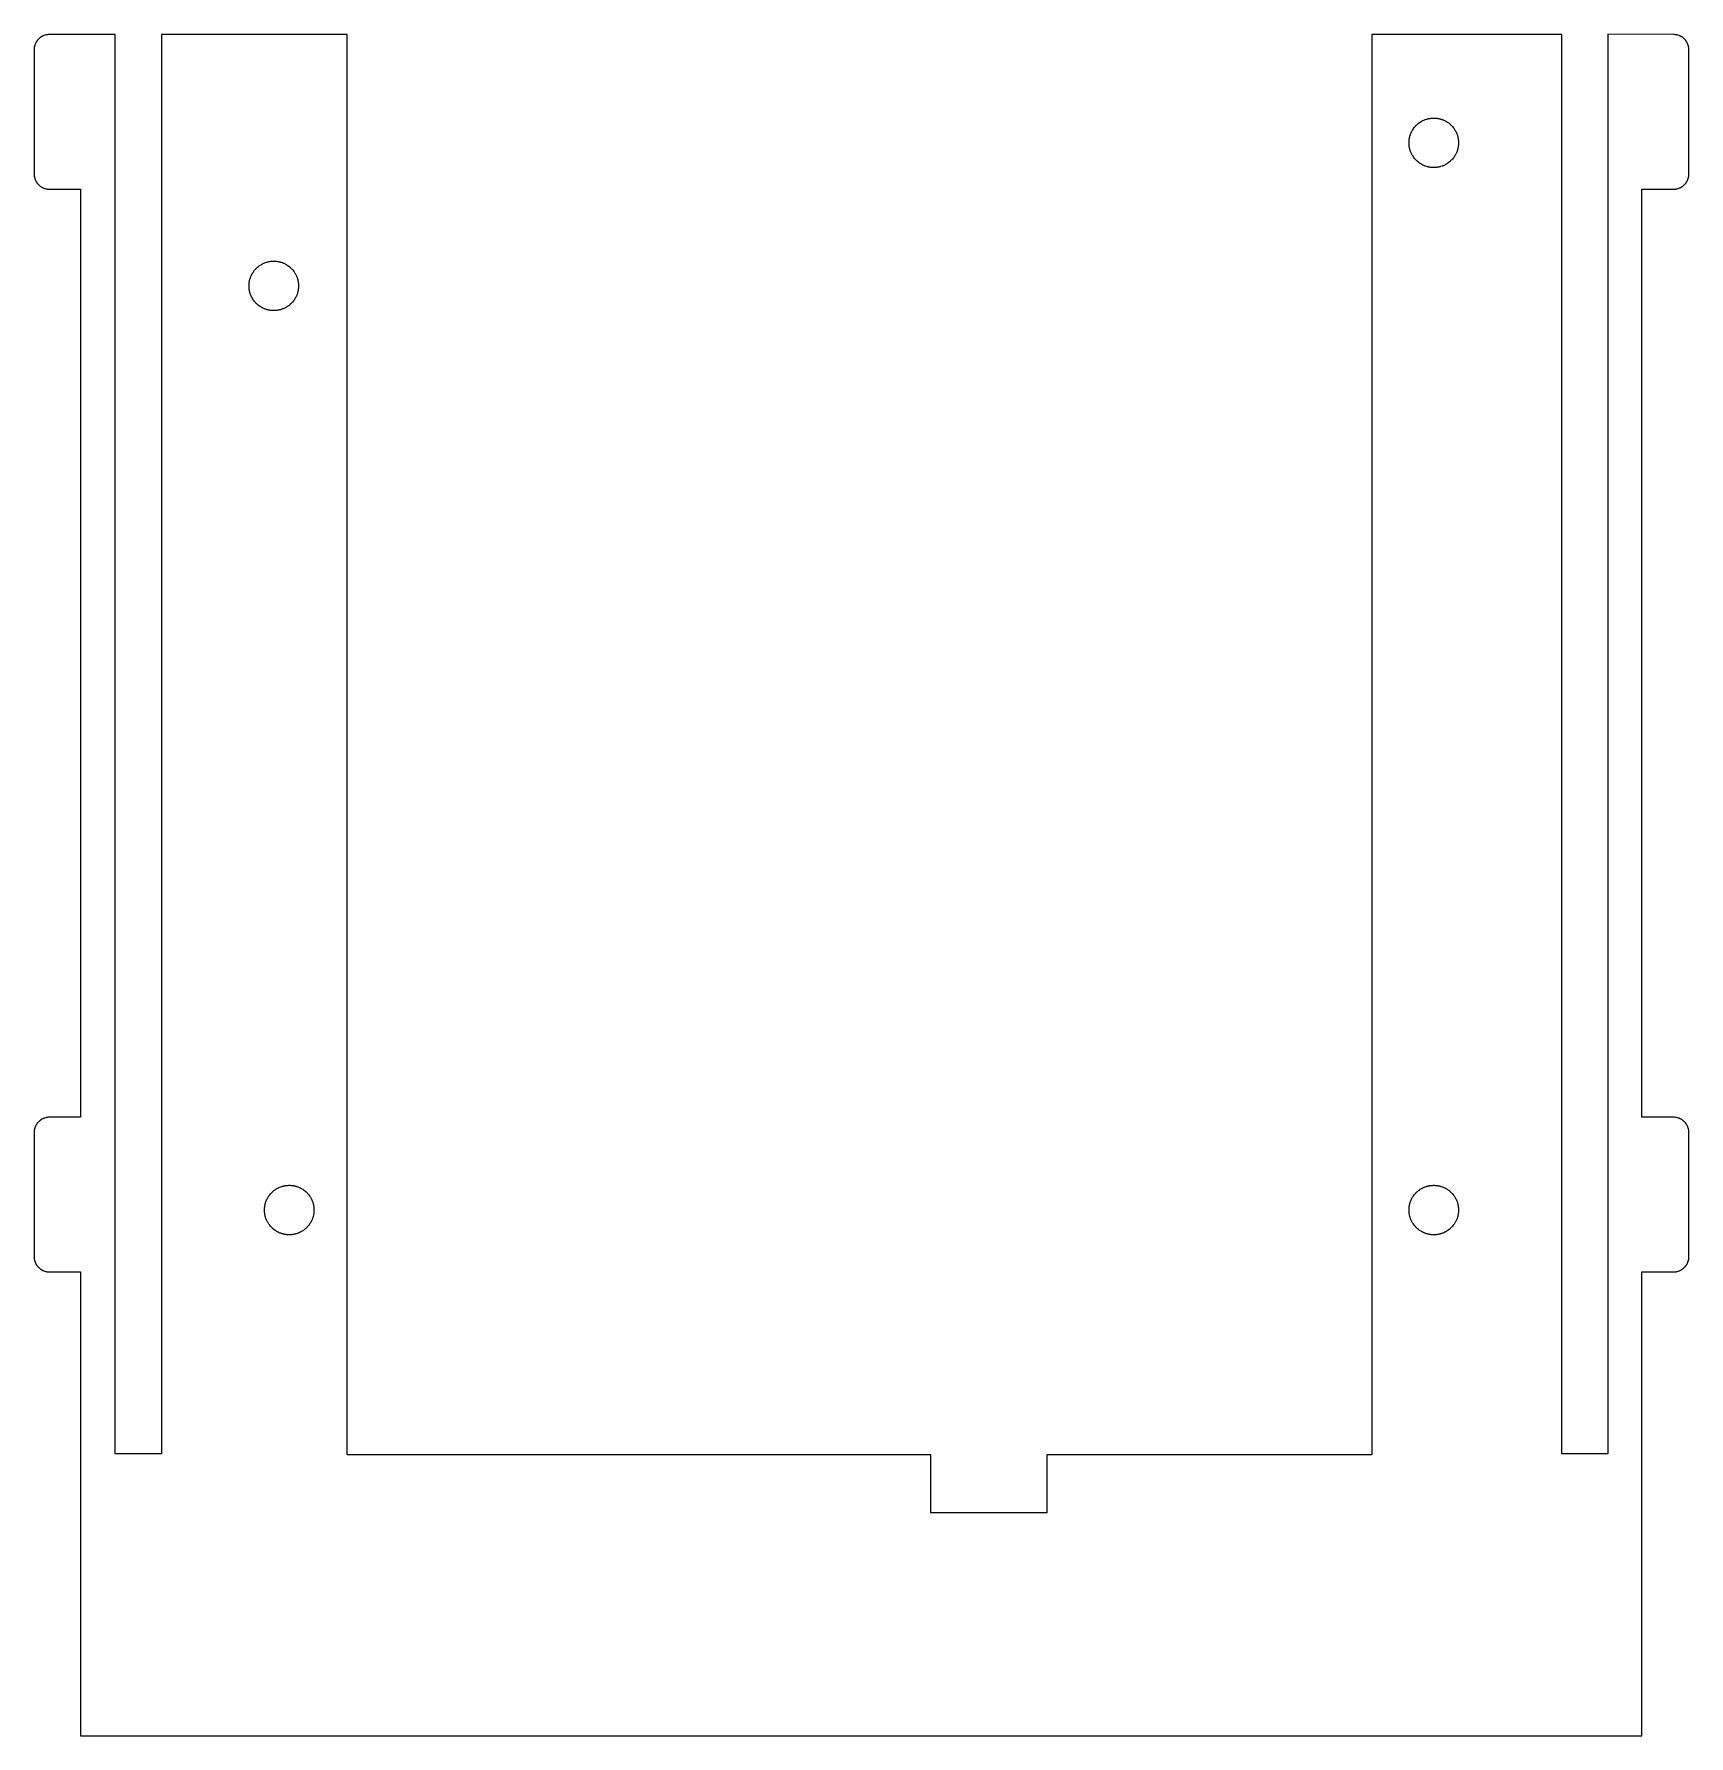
# Model space of a CAD drawing. Header units: metres. Extents: x -3 to 104, y 0 to 110.
import ezdxf

# ---------------------------------------------------------------- set-up
doc = ezdxf.new("R2010")
doc.units = ezdxf.units.M

msp = doc.modelspace()

# ---------------------------------------------------------------- linework, layer by layer
for p, q in [((103, 110), (98.75, 110.032)), ((98.75, 110.032), (98.75, 18.25)), ((-2.99902, 109.035), (-3, 109.018)), ((-3, 109.018), (-3, 100.982)), ((-2.99805, 109.069), (-2.99902, 109.053)), ((-2.99902, 109.053), (-2.99902, 109.035)), ((-2.99023, 109.14), (-2.99805, 109.069)), ((-2.9873, 109.156), (-2.99023, 109.14)), ((-2.98438, 109.174), (-2.9873, 109.156)), ((-2.98145, 109.19), (-2.98438, 109.174)), ((-2.97852, 109.208), (-2.98145, 109.19)), ((-2.97461, 109.225), (-2.97852, 109.208)), ((-2.9707, 109.242), (-2.97461, 109.225)), ((-2.95117, 109.309), (-2.9707, 109.242)), ((-2.93359, 109.358), (-2.95117, 109.309)), ((-2.92676, 109.375), (-2.93359, 109.358)), ((-2.9209, 109.391), (-2.92676, 109.375)), ((-2.91309, 109.406), (-2.9209, 109.391)), ((-2.90625, 109.423), (-2.91309, 109.406)), ((-2.88281, 109.47), (-2.90625, 109.423)), ((-2.875, 109.484), (-2.88281, 109.47)), ((-2.86621, 109.5), (-2.875, 109.484)), ((-2.85742, 109.515), (-2.86621, 109.5)), ((-2.84766, 109.53), (-2.85742, 109.515)), ((-2.83887, 109.545), (-2.84766, 109.53)), ((-2.8291, 109.56), (-2.83887, 109.545)), ((-2.81934, 109.573), (-2.8291, 109.56)), ((-2.80859, 109.588), (-2.81934, 109.573)), ((-2.79883, 109.602), (-2.80859, 109.588)), ((-2.77734, 109.629), (-2.79883, 109.602)), ((-2.76562, 109.643), (-2.77734, 109.629)), ((-2.75488, 109.656), (-2.76562, 109.643)), ((-2.71973, 109.694), (-2.75488, 109.656)), ((-2.69434, 109.72), (-2.71973, 109.694)), ((-2.65625, 109.755), (-2.69434, 109.72)), ((-2.64258, 109.766), (-2.65625, 109.755)), ((-2.62891, 109.777), (-2.64258, 109.766)), ((-2.60156, 109.799), (-2.62891, 109.777)), ((-2.58789, 109.809), (-2.60156, 109.799)), ((-2.57324, 109.819), (-2.58789, 109.809)), ((-2.55957, 109.829), (-2.57324, 109.819)), ((-2.54492, 109.839), (-2.55957, 109.829)), ((-2.53027, 109.848), (-2.54492, 109.839)), ((-2.51465, 109.857), (-2.53027, 109.848)), ((-2.5, 109.866), (-2.51465, 109.857)), ((-2.48438, 109.875), (-2.5, 109.866)), ((-2.46973, 109.883), (-2.48438, 109.875)), ((-2.42285, 109.906), (-2.46973, 109.883)), ((-2.40625, 109.913), (-2.42285, 109.906)), ((-2.39062, 109.921), (-2.40625, 109.913)), ((-2.375, 109.927), (-2.39062, 109.921)), ((-2.3584, 109.934), (-2.375, 109.927)), ((-2.30859, 109.951), (-2.3584, 109.934)), ((-2.24219, 109.971), (-2.30859, 109.951)), ((-2.22461, 109.975), (-2.24219, 109.971)), ((-2.20801, 109.979), (-2.22461, 109.975)), ((-2.19043, 109.981), (-2.20801, 109.979)), ((-2.17383, 109.984), (-2.19043, 109.981)), ((-2.15625, 109.987), (-2.17383, 109.984)), ((-2.13965, 109.99), (-2.15625, 109.987)), ((-2.06934, 109.998), (-2.13965, 109.99)), ((-2.05273, 109.999), (-2.06934, 109.998)), ((-2.03516, 109.999), (-2.05273, 109.999)), ((-2.01758, 110), (-2.03516, 109.999)), ((2.25, 110), (-2.01758, 110)), ((2.25, 18.25), (2.25, 110)), ((17.25, 110), (5.25, 110)), ((5.25, 110), (5.25, 18.25)), ((17.2354, 18.168), (17.25, 110)), ((83.5, 110), (83.4854, 18.168)), ((95.7842, 110), (83.5, 110)), ((95.7842, 18.25), (95.7842, 110)), ((103.018, 110), (103, 110)), ((103.035, 109.999), (103.018, 110)), ((103.053, 109.999), (103.035, 109.999)), ((103.069, 109.998), (103.053, 109.999)), ((103.14, 109.99), (103.069, 109.998)), ((103.156, 109.987), (103.14, 109.99)), ((103.174, 109.984), (103.156, 109.987)), ((103.19, 109.981), (103.174, 109.984)), ((103.208, 109.979), (103.19, 109.981)), ((103.225, 109.975), (103.208, 109.979)), ((103.242, 109.971), (103.225, 109.975)), ((103.309, 109.951), (103.242, 109.971)), ((103.358, 109.934), (103.309, 109.951)), ((103.375, 109.927), (103.358, 109.934)), ((103.391, 109.921), (103.375, 109.927)), ((103.406, 109.913), (103.391, 109.921)), ((103.423, 109.906), (103.406, 109.913)), ((103.47, 109.883), (103.423, 109.906)), ((103.484, 109.875), (103.47, 109.883)), ((103.5, 109.866), (103.484, 109.875)), ((103.515, 109.857), (103.5, 109.866)), ((103.53, 109.848), (103.515, 109.857)), ((103.545, 109.839), (103.53, 109.848)), ((103.56, 109.829), (103.545, 109.839)), ((103.573, 109.819), (103.56, 109.829)), ((103.588, 109.809), (103.573, 109.819)), ((103.602, 109.799), (103.588, 109.809)), ((103.629, 109.777), (103.602, 109.799)), ((103.643, 109.766), (103.629, 109.777)), ((103.656, 109.755), (103.643, 109.766)), ((103.694, 109.72), (103.656, 109.755)), ((103.72, 109.694), (103.694, 109.72)), ((103.755, 109.656), (103.72, 109.694)), ((103.766, 109.643), (103.755, 109.656)), ((103.777, 109.629), (103.766, 109.643)), ((103.799, 109.602), (103.777, 109.629)), ((103.809, 109.588), (103.799, 109.602)), ((103.819, 109.573), (103.809, 109.588)), ((103.829, 109.56), (103.819, 109.573)), ((103.839, 109.545), (103.829, 109.56)), ((103.848, 109.53), (103.839, 109.545)), ((103.857, 109.515), (103.848, 109.53)), ((103.866, 109.5), (103.857, 109.515)), ((103.875, 109.484), (103.866, 109.5)), ((103.883, 109.47), (103.875, 109.484)), ((103.906, 109.423), (103.883, 109.47)), ((103.913, 109.406), (103.906, 109.423)), ((103.921, 109.391), (103.913, 109.406)), ((103.927, 109.375), (103.921, 109.391)), ((103.934, 109.358), (103.927, 109.375)), ((103.951, 109.309), (103.934, 109.358)), ((103.971, 109.242), (103.951, 109.309)), ((103.975, 109.225), (103.971, 109.242)), ((103.979, 109.208), (103.975, 109.225)), ((103.981, 109.19), (103.979, 109.208)), ((103.984, 109.174), (103.981, 109.19)), ((103.987, 109.156), (103.984, 109.174)), ((103.99, 109.14), (103.987, 109.156)), ((103.998, 109.069), (103.99, 109.14)), ((103.999, 109.053), (103.998, 109.069)), ((103.999, 109.035), (103.999, 109.053)), ((104, 109.018), (103.999, 109.035)), ((104, 100.982), (104, 109.018)), ((87.0322, 104.53), (87.0586, 104.538)), ((87.0586, 104.538), (87.0859, 104.546)), ((87.0859, 104.546), (87.1133, 104.553)), ((87.1133, 104.553), (87.1396, 104.559)), ((87.1396, 104.559), (87.167, 104.565)), ((87.167, 104.565), (87.1943, 104.57)), ((87.1943, 104.57), (87.2217, 104.576)), ((87.2217, 104.576), (87.25, 104.58)), ((87.25, 104.58), (87.3047, 104.588)), ((87.3047, 104.588), (87.333, 104.591)), ((87.333, 104.591), (87.3604, 104.594)), ((87.3604, 104.594), (87.3887, 104.596)), ((87.3887, 104.596), (87.416, 104.598)), ((87.416, 104.598), (87.4717, 104.6)), ((87.4717, 104.6), (87.5283, 104.6)), ((87.5283, 104.6), (87.584, 104.598)), ((87.584, 104.598), (87.6113, 104.596)), ((87.6113, 104.596), (87.6396, 104.594)), ((87.6396, 104.594), (87.667, 104.591)), ((87.667, 104.591), (87.6953, 104.588)), ((87.6953, 104.588), (87.75, 104.58)), ((87.75, 104.58), (87.7783, 104.576)), ((87.7783, 104.576), (87.8057, 104.57)), ((87.8057, 104.57), (87.833, 104.565)), ((87.833, 104.565), (87.8604, 104.559)), ((87.8604, 104.559), (87.8867, 104.553)), ((87.8867, 104.553), (87.9141, 104.546)), ((87.9141, 104.546), (87.9414, 104.538)), ((87.9414, 104.538), (87.9678, 104.53)), ((85.9541, 103.414), (85.9619, 103.441)), ((85.9619, 103.441), (85.9697, 103.468)), ((85.9697, 103.468), (85.9961, 103.547)), ((85.9961, 103.547), (86.0059, 103.573)), ((86.0059, 103.573), (86.0166, 103.6)), ((86.0166, 103.6), (86.0381, 103.65)), ((86.0381, 103.65), (86.0615, 103.701)), ((86.0615, 103.701), (86.0742, 103.727)), ((86.0742, 103.727), (86.0869, 103.751)), ((86.0869, 103.751), (86.1143, 103.8)), ((86.1143, 103.8), (86.1289, 103.824)), ((86.1289, 103.824), (86.1582, 103.871)), ((86.1582, 103.871), (86.1895, 103.918)), ((86.1895, 103.918), (86.2393, 103.985)), ((86.2393, 103.985), (86.292, 104.05)), ((86.292, 104.05), (86.3105, 104.07)), ((86.3105, 104.07), (86.3301, 104.091)), ((86.3301, 104.091), (86.3486, 104.111)), ((86.3486, 104.111), (86.3682, 104.132)), ((86.3682, 104.132), (86.3887, 104.151)), ((86.3887, 104.151), (86.4092, 104.17)), ((86.4092, 104.17), (86.4297, 104.189)), ((86.4297, 104.189), (86.4502, 104.208)), ((86.4502, 104.208), (86.5146, 104.261)), ((86.5146, 104.261), (86.582, 104.311)), ((86.582, 104.311), (86.6289, 104.342)), ((86.6289, 104.342), (86.6758, 104.371)), ((86.6758, 104.371), (86.7002, 104.386)), ((86.7002, 104.386), (86.749, 104.413)), ((86.749, 104.413), (86.7734, 104.426)), ((86.7734, 104.426), (86.7988, 104.438)), ((86.7988, 104.438), (86.8496, 104.462)), ((86.8496, 104.462), (86.9004, 104.483)), ((86.9004, 104.483), (86.9268, 104.494)), ((86.9268, 104.494), (86.9531, 104.504)), ((86.9531, 104.504), (87.0322, 104.53)), ((87.9678, 104.53), (88.0469, 104.504)), ((88.0469, 104.504), (88.0732, 104.494)), ((88.0732, 104.494), (88.0996, 104.483)), ((88.0996, 104.483), (88.1504, 104.462)), ((88.1504, 104.462), (88.2012, 104.438)), ((88.2012, 104.438), (88.2266, 104.426)), ((88.2266, 104.426), (88.251, 104.413)), ((88.251, 104.413), (88.2998, 104.386)), ((88.2998, 104.386), (88.3242, 104.371)), ((88.3242, 104.371), (88.3711, 104.342)), ((88.3711, 104.342), (88.418, 104.311)), ((88.418, 104.311), (88.4854, 104.261)), ((88.4854, 104.261), (88.5498, 104.208)), ((88.5498, 104.208), (88.5703, 104.189)), ((88.5703, 104.189), (88.5908, 104.17)), ((88.5908, 104.17), (88.6113, 104.151)), ((88.6113, 104.151), (88.6318, 104.132)), ((88.6318, 104.132), (88.6514, 104.111)), ((88.6514, 104.111), (88.6699, 104.091)), ((88.6699, 104.091), (88.6895, 104.07)), ((88.6895, 104.07), (88.708, 104.05)), ((88.708, 104.05), (88.7607, 103.985)), ((88.7607, 103.985), (88.8105, 103.918)), ((88.8105, 103.918), (88.8418, 103.871)), ((88.8418, 103.871), (88.8711, 103.824)), ((88.8711, 103.824), (88.8857, 103.8)), ((88.8857, 103.8), (88.9131, 103.751)), ((88.9131, 103.751), (88.9258, 103.727)), ((88.9258, 103.727), (88.9385, 103.701)), ((88.9385, 103.701), (88.9619, 103.65)), ((88.9619, 103.65), (88.9834, 103.6)), ((88.9834, 103.6), (88.9941, 103.573)), ((88.9941, 103.573), (89.0039, 103.547)), ((89.0039, 103.547), (89.0303, 103.468)), ((89.0303, 103.468), (89.0381, 103.441)), ((89.0381, 103.441), (89.0459, 103.414)), ((85.9004, 103.028), (85.9023, 103.084)), ((85.9004, 102.972), (85.9004, 103.028)), ((85.9023, 102.916), (85.9004, 102.972)), ((85.9023, 103.084), (85.9043, 103.111)), ((85.9043, 102.889), (85.9023, 102.916)), ((85.9043, 103.111), (85.9062, 103.14)), ((85.9062, 102.86), (85.9043, 102.889)), ((85.9062, 103.14), (85.9092, 103.167)), ((85.9092, 102.833), (85.9062, 102.86)), ((85.9092, 103.167), (85.9121, 103.195)), ((85.9121, 102.805), (85.9092, 102.833)), ((85.9121, 103.195), (85.9199, 103.25)), ((85.9199, 102.75), (85.9121, 102.805)), ((85.9199, 103.25), (85.9238, 103.278)), ((85.9238, 102.722), (85.9199, 102.75)), ((85.9238, 103.278), (85.9297, 103.306)), ((85.9297, 102.694), (85.9238, 102.722)), ((85.9297, 103.306), (85.9346, 103.333)), ((85.9346, 102.667), (85.9297, 102.694)), ((85.9346, 103.333), (85.9414, 103.36)), ((85.9414, 102.64), (85.9346, 102.667)), ((85.9414, 103.36), (85.9473, 103.387)), ((85.9473, 102.613), (85.9414, 102.64)), ((85.9473, 103.387), (85.9541, 103.414)), ((85.9541, 102.586), (85.9473, 102.613)), ((85.9619, 102.559), (85.9541, 102.586)), ((85.9697, 102.532), (85.9619, 102.559)), ((85.9961, 102.453), (85.9697, 102.532)), ((86.0059, 102.427), (85.9961, 102.453)), ((86.0166, 102.4), (86.0059, 102.427)), ((86.0381, 102.35), (86.0166, 102.4)), ((86.0615, 102.299), (86.0381, 102.35)), ((88.9619, 102.35), (88.9385, 102.299)), ((88.9834, 102.4), (88.9619, 102.35)), ((88.9941, 102.427), (88.9834, 102.4)), ((89.0039, 102.453), (88.9941, 102.427)), ((89.0303, 102.532), (89.0039, 102.453)), ((89.0381, 102.559), (89.0303, 102.532)), ((89.0459, 102.586), (89.0381, 102.559)), ((89.0459, 103.414), (89.0527, 103.387)), ((89.0527, 102.613), (89.0459, 102.586)), ((89.0527, 103.387), (89.0586, 103.36)), ((89.0586, 102.64), (89.0527, 102.613)), ((89.0586, 103.36), (89.0654, 103.333)), ((89.0654, 102.667), (89.0586, 102.64)), ((89.0654, 103.333), (89.0703, 103.306)), ((89.0703, 102.694), (89.0654, 102.667)), ((89.0703, 103.306), (89.0762, 103.278)), ((89.0762, 102.722), (89.0703, 102.694)), ((89.0762, 103.278), (89.0801, 103.25)), ((89.0801, 102.75), (89.0762, 102.722)), ((89.0801, 103.25), (89.0879, 103.195)), ((89.0879, 102.805), (89.0801, 102.75)), ((89.0879, 103.195), (89.0908, 103.167)), ((89.0908, 102.833), (89.0879, 102.805)), ((89.0908, 103.167), (89.0938, 103.14)), ((89.0938, 102.86), (89.0908, 102.833)), ((89.0938, 103.14), (89.0957, 103.111)), ((89.0957, 102.889), (89.0938, 102.86)), ((89.0957, 103.111), (89.0977, 103.084)), ((89.0977, 102.916), (89.0957, 102.889)), ((89.0977, 103.084), (89.0996, 103.028)), ((89.0996, 102.972), (89.0977, 102.916)), ((89.0996, 103.028), (89.0996, 102.972)), ((86.0742, 102.273), (86.0615, 102.299)), ((86.0869, 102.249), (86.0742, 102.273)), ((86.1143, 102.2), (86.0869, 102.249)), ((86.1289, 102.176), (86.1143, 102.2)), ((86.1582, 102.129), (86.1289, 102.176)), ((86.1895, 102.082), (86.1582, 102.129)), ((86.2393, 102.015), (86.1895, 102.082)), ((86.292, 101.95), (86.2393, 102.015)), ((86.3105, 101.93), (86.292, 101.95)), ((86.3301, 101.909), (86.3105, 101.93)), ((86.3486, 101.889), (86.3301, 101.909)), ((86.3682, 101.868), (86.3486, 101.889)), ((86.3887, 101.849), (86.3682, 101.868)), ((86.4092, 101.83), (86.3887, 101.849)), ((86.4297, 101.811), (86.4092, 101.83)), ((86.4502, 101.792), (86.4297, 101.811)), ((86.5146, 101.739), (86.4502, 101.792)), ((86.582, 101.689), (86.5146, 101.739)), ((86.6289, 101.658), (86.582, 101.689)), ((86.6758, 101.629), (86.6289, 101.658)), ((86.7002, 101.614), (86.6758, 101.629)), ((86.749, 101.587), (86.7002, 101.614)), ((86.7734, 101.574), (86.749, 101.587)), ((86.7988, 101.562), (86.7734, 101.574)), ((86.8496, 101.538), (86.7988, 101.562)), ((86.9004, 101.517), (86.8496, 101.538)), ((86.9268, 101.506), (86.9004, 101.517)), ((86.9531, 101.496), (86.9268, 101.506)), ((87.0322, 101.47), (86.9531, 101.496)), ((87.0586, 101.462), (87.0322, 101.47)), ((87.0859, 101.454), (87.0586, 101.462)), ((87.1133, 101.447), (87.0859, 101.454)), ((87.1396, 101.441), (87.1133, 101.447)), ((87.167, 101.435), (87.1396, 101.441)), ((87.1943, 101.43), (87.167, 101.435)), ((87.2217, 101.424), (87.1943, 101.43)), ((87.25, 101.42), (87.2217, 101.424)), ((87.3047, 101.412), (87.25, 101.42)), ((87.333, 101.409), (87.3047, 101.412)), ((87.3604, 101.406), (87.333, 101.409)), ((87.3887, 101.404), (87.3604, 101.406)), ((87.416, 101.402), (87.3887, 101.404)), ((87.4717, 101.4), (87.416, 101.402)), ((87.5283, 101.4), (87.4717, 101.4)), ((87.584, 101.402), (87.5283, 101.4)), ((87.6113, 101.404), (87.584, 101.402)), ((87.6396, 101.406), (87.6113, 101.404)), ((87.667, 101.409), (87.6396, 101.406)), ((87.6953, 101.412), (87.667, 101.409)), ((87.75, 101.42), (87.6953, 101.412)), ((87.7783, 101.424), (87.75, 101.42)), ((87.8057, 101.43), (87.7783, 101.424)), ((87.833, 101.435), (87.8057, 101.43)), ((87.8604, 101.441), (87.833, 101.435)), ((87.8867, 101.447), (87.8604, 101.441)), ((87.9141, 101.454), (87.8867, 101.447)), ((87.9414, 101.462), (87.9141, 101.454)), ((87.9678, 101.47), (87.9414, 101.462)), ((88.0469, 101.496), (87.9678, 101.47)), ((88.0732, 101.506), (88.0469, 101.496)), ((88.0996, 101.517), (88.0732, 101.506)), ((88.1504, 101.538), (88.0996, 101.517)), ((88.2012, 101.562), (88.1504, 101.538)), ((88.2266, 101.574), (88.2012, 101.562)), ((88.251, 101.587), (88.2266, 101.574)), ((88.2998, 101.614), (88.251, 101.587)), ((88.3242, 101.629), (88.2998, 101.614)), ((88.3711, 101.658), (88.3242, 101.629)), ((88.418, 101.689), (88.3711, 101.658)), ((88.4854, 101.739), (88.418, 101.689)), ((88.5498, 101.792), (88.4854, 101.739)), ((88.5703, 101.811), (88.5498, 101.792)), ((88.5908, 101.83), (88.5703, 101.811)), ((88.6113, 101.849), (88.5908, 101.83)), ((88.6318, 101.868), (88.6113, 101.849)), ((88.6514, 101.889), (88.6318, 101.868)), ((88.6699, 101.909), (88.6514, 101.889)), ((88.6895, 101.93), (88.6699, 101.909)), ((88.708, 101.95), (88.6895, 101.93)), ((88.7607, 102.015), (88.708, 101.95)), ((88.8105, 102.082), (88.7607, 102.015)), ((88.8418, 102.129), (88.8105, 102.082)), ((88.8711, 102.176), (88.8418, 102.129)), ((88.8857, 102.2), (88.8711, 102.176)), ((88.9131, 102.249), (88.8857, 102.2)), ((88.9258, 102.273), (88.9131, 102.249)), ((88.9385, 102.299), (88.9258, 102.273)), ((-3, 100.982), (-2.99902, 100.965)), ((-2.99902, 100.965), (-2.99902, 100.947)), ((-2.99902, 100.947), (-2.99805, 100.931)), ((-2.99805, 100.931), (-2.99023, 100.86)), ((-2.99023, 100.86), (-2.9873, 100.844)), ((-2.9873, 100.844), (-2.98438, 100.826)), ((-2.98438, 100.826), (-2.98145, 100.81)), ((-2.98145, 100.81), (-2.97852, 100.792)), ((-2.97852, 100.792), (-2.97461, 100.775)), ((-2.97461, 100.775), (-2.9707, 100.758)), ((-2.9707, 100.758), (-2.95117, 100.691)), ((-2.95117, 100.691), (-2.93359, 100.642)), ((-2.93359, 100.642), (-2.92676, 100.625)), ((-2.92676, 100.625), (-2.9209, 100.609)), ((-2.9209, 100.609), (-2.91309, 100.594)), ((-2.91309, 100.594), (-2.90625, 100.577)), ((-2.90625, 100.577), (-2.88281, 100.53)), ((-2.88281, 100.53), (-2.875, 100.516)), ((-2.875, 100.516), (-2.86621, 100.5)), ((-2.86621, 100.5), (-2.85742, 100.485)), ((-2.85742, 100.485), (-2.84766, 100.47)), ((-2.84766, 100.47), (-2.83887, 100.455)), ((-2.83887, 100.455), (-2.8291, 100.44)), ((-2.8291, 100.44), (-2.81934, 100.427)), ((-2.81934, 100.427), (-2.80859, 100.412)), ((-2.80859, 100.412), (-2.79883, 100.398)), ((-2.79883, 100.398), (-2.77734, 100.371)), ((-2.77734, 100.371), (-2.76562, 100.357)), ((-2.76562, 100.357), (-2.75488, 100.344)), ((-2.75488, 100.344), (-2.71973, 100.306)), ((-2.71973, 100.306), (-2.69434, 100.28)), ((-2.69434, 100.28), (-2.65625, 100.245)), ((-2.65625, 100.245), (-2.64258, 100.234)), ((-2.64258, 100.234), (-2.62891, 100.223)), ((-2.62891, 100.223), (-2.60156, 100.201)), ((-2.60156, 100.201), (-2.58789, 100.191)), ((-2.58789, 100.191), (-2.57324, 100.181)), ((-2.57324, 100.181), (-2.55957, 100.171)), ((-2.55957, 100.171), (-2.54492, 100.161)), ((-2.54492, 100.161), (-2.53027, 100.152)), ((-2.53027, 100.152), (-2.51465, 100.143)), ((-2.51465, 100.143), (-2.5, 100.134)), ((-2.5, 100.134), (-2.48438, 100.125)), ((103.484, 100.125), (103.5, 100.134)), ((103.5, 100.134), (103.515, 100.143)), ((103.515, 100.143), (103.53, 100.152)), ((103.53, 100.152), (103.545, 100.161)), ((103.545, 100.161), (103.56, 100.171)), ((103.56, 100.171), (103.573, 100.181)), ((103.573, 100.181), (103.588, 100.191)), ((103.588, 100.191), (103.602, 100.201)), ((103.602, 100.201), (103.629, 100.223)), ((103.629, 100.223), (103.643, 100.234)), ((103.643, 100.234), (103.656, 100.245)), ((103.656, 100.245), (103.694, 100.28)), ((103.694, 100.28), (103.72, 100.306)), ((103.72, 100.306), (103.755, 100.344)), ((103.755, 100.344), (103.766, 100.357)), ((103.766, 100.357), (103.777, 100.371)), ((103.777, 100.371), (103.799, 100.398)), ((103.799, 100.398), (103.809, 100.412)), ((103.809, 100.412), (103.819, 100.427)), ((103.819, 100.427), (103.829, 100.44)), ((103.829, 100.44), (103.839, 100.455)), ((103.839, 100.455), (103.848, 100.47)), ((103.848, 100.47), (103.857, 100.485)), ((103.857, 100.485), (103.866, 100.5)), ((103.866, 100.5), (103.875, 100.516)), ((103.875, 100.516), (103.883, 100.53)), ((103.883, 100.53), (103.906, 100.577)), ((103.906, 100.577), (103.913, 100.594)), ((103.913, 100.594), (103.921, 100.609)), ((103.921, 100.609), (103.927, 100.625)), ((103.927, 100.625), (103.934, 100.642)), ((103.934, 100.642), (103.951, 100.691)), ((103.951, 100.691), (103.971, 100.758)), ((103.971, 100.758), (103.975, 100.775)), ((103.975, 100.775), (103.979, 100.792)), ((103.979, 100.792), (103.981, 100.81)), ((103.981, 100.81), (103.984, 100.826)), ((103.984, 100.826), (103.987, 100.844)), ((103.987, 100.844), (103.99, 100.86)), ((103.99, 100.86), (103.998, 100.931)), ((103.998, 100.931), (103.999, 100.947)), ((103.999, 100.965), (104, 100.982)), ((103.999, 100.947), (103.999, 100.965)), ((-2.48438, 100.125), (-2.46973, 100.117)), ((-2.46973, 100.117), (-2.42285, 100.094)), ((-2.42285, 100.094), (-2.40625, 100.087)), ((-2.40625, 100.087), (-2.39062, 100.079)), ((-2.39062, 100.079), (-2.375, 100.073)), ((-2.375, 100.073), (-2.3584, 100.066)), ((-2.3584, 100.066), (-2.30859, 100.049)), ((-2.30859, 100.049), (-2.24219, 100.029)), ((-2.24219, 100.029), (-2.22461, 100.025)), ((-2.22461, 100.025), (-2.20801, 100.021)), ((-2.20801, 100.021), (-2.19043, 100.019)), ((-2.19043, 100.019), (-2.17383, 100.016)), ((-2.17383, 100.016), (-2.15625, 100.013)), ((-2.15625, 100.013), (-2.13965, 100.01)), ((-2.13965, 100.01), (-2.06934, 100.002)), ((-2.06934, 100.002), (-2.05273, 100.001)), ((-2.05273, 100.001), (-2.03516, 100.001)), ((-2.03516, 100.001), (-2.01758, 100)), ((-2.01758, 100), (0, 100)), ((0, 100), (0, 40)), ((100.95, 40), (100.95, 100)), ((100.95, 100), (103.018, 100)), ((103.018, 100), (103.035, 100.001)), ((103.035, 100.001), (103.053, 100.001)), ((103.053, 100.001), (103.069, 100.002)), ((103.069, 100.002), (103.14, 100.01)), ((103.14, 100.01), (103.156, 100.013)), ((103.156, 100.013), (103.174, 100.016)), ((103.174, 100.016), (103.19, 100.019)), ((103.19, 100.019), (103.208, 100.021)), ((103.208, 100.021), (103.225, 100.025)), ((103.225, 100.025), (103.242, 100.029)), ((103.242, 100.029), (103.309, 100.049)), ((103.309, 100.049), (103.358, 100.066)), ((103.358, 100.066), (103.375, 100.073)), ((103.375, 100.073), (103.391, 100.079)), ((103.391, 100.079), (103.406, 100.087)), ((103.406, 100.087), (103.423, 100.094)), ((103.423, 100.094), (103.47, 100.117)), ((103.47, 100.117), (103.484, 100.125)), ((11.1582, 94.6211), (11.1895, 94.668)), ((11.1895, 94.668), (11.2393, 94.7354)), ((11.2393, 94.7354), (11.292, 94.7998)), ((11.292, 94.7998), (11.3105, 94.8203)), ((11.3105, 94.8203), (11.3301, 94.8408)), ((11.3301, 94.8408), (11.3486, 94.8613)), ((11.3486, 94.8613), (11.3682, 94.8818)), ((11.3682, 94.8818), (11.3887, 94.9014)), ((11.3887, 94.9014), (11.4092, 94.9199)), ((11.4092, 94.9199), (11.4297, 94.9395)), ((11.4297, 94.9395), (11.4502, 94.958)), ((11.4502, 94.958), (11.5146, 95.0107)), ((11.5146, 95.0107), (11.582, 95.0605)), ((11.582, 95.0605), (11.6289, 95.0918)), ((11.6289, 95.0918), (11.6758, 95.1211)), ((11.6758, 95.1211), (11.7002, 95.1357)), ((11.7002, 95.1357), (11.749, 95.1631)), ((11.749, 95.1631), (11.7734, 95.1758)), ((11.7734, 95.1758), (11.7988, 95.1885)), ((11.7988, 95.1885), (11.8496, 95.2119)), ((11.8496, 95.2119), (11.9004, 95.2334)), ((11.9004, 95.2334), (11.9268, 95.2441)), ((11.9268, 95.2441), (11.9531, 95.2539)), ((11.9531, 95.2539), (12.0322, 95.2803)), ((12.0322, 95.2803), (12.0586, 95.2881)), ((12.0586, 95.2881), (12.0859, 95.2959)), ((12.0859, 95.2959), (12.1133, 95.3027)), ((12.1133, 95.3027), (12.1396, 95.3086)), ((12.1396, 95.3086), (12.167, 95.3154)), ((12.167, 95.3154), (12.1943, 95.3203)), ((12.1943, 95.3203), (12.2217, 95.3262)), ((12.2217, 95.3262), (12.25, 95.3301)), ((12.25, 95.3301), (12.3047, 95.3379)), ((12.3047, 95.3379), (12.333, 95.3408)), ((12.333, 95.3408), (12.3604, 95.3438)), ((12.3604, 95.3438), (12.3887, 95.3457)), ((12.3887, 95.3457), (12.416, 95.3477)), ((12.416, 95.3477), (12.4717, 95.3496)), ((12.4717, 95.3496), (12.5283, 95.3496)), ((12.5283, 95.3496), (12.584, 95.3477)), ((12.584, 95.3477), (12.6113, 95.3457)), ((12.6113, 95.3457), (12.6396, 95.3438)), ((12.6396, 95.3438), (12.667, 95.3408)), ((12.667, 95.3408), (12.6953, 95.3379)), ((12.6953, 95.3379), (12.75, 95.3301)), ((12.75, 95.3301), (12.7783, 95.3262)), ((12.7783, 95.3262), (12.8057, 95.3203)), ((12.8057, 95.3203), (12.833, 95.3154)), ((12.833, 95.3154), (12.8604, 95.3086)), ((12.8604, 95.3086), (12.8867, 95.3027)), ((12.8867, 95.3027), (12.9141, 95.2959)), ((12.9141, 95.2959), (12.9414, 95.2881)), ((12.9414, 95.2881), (12.9678, 95.2803)), ((12.9678, 95.2803), (13.0469, 95.2539)), ((13.0469, 95.2539), (13.0732, 95.2441)), ((13.0732, 95.2441), (13.0996, 95.2334)), ((13.0996, 95.2334), (13.1504, 95.2119)), ((13.1504, 95.2119), (13.2012, 95.1885)), ((13.2012, 95.1885), (13.2266, 95.1758)), ((13.2266, 95.1758), (13.251, 95.1631)), ((13.251, 95.1631), (13.2998, 95.1357)), ((13.2998, 95.1357), (13.3242, 95.1211)), ((13.3242, 95.1211), (13.3711, 95.0918)), ((13.3711, 95.0918), (13.418, 95.0605)), ((13.418, 95.0605), (13.4854, 95.0107)), ((13.4854, 95.0107), (13.5498, 94.958)), ((13.5498, 94.958), (13.5703, 94.9395)), ((13.5703, 94.9395), (13.5908, 94.9199)), ((13.5908, 94.9199), (13.6113, 94.9014)), ((13.6113, 94.9014), (13.6318, 94.8818)), ((13.6318, 94.8818), (13.6514, 94.8613)), ((13.6514, 94.8613), (13.6699, 94.8408)), ((13.6699, 94.8408), (13.6895, 94.8203)), ((13.6895, 94.8203), (13.708, 94.7998)), ((13.708, 94.7998), (13.7607, 94.7354)), ((13.7607, 94.7354), (13.8105, 94.668)), ((13.8105, 94.668), (13.8418, 94.6211)), ((10.9004, 93.7783), (10.9023, 93.834)), ((10.9004, 93.7217), (10.9004, 93.7783)), ((10.9023, 93.666), (10.9004, 93.7217)), ((10.9023, 93.834), (10.9043, 93.8613)), ((10.9043, 93.6387), (10.9023, 93.666)), ((10.9043, 93.8613), (10.9062, 93.8896)), ((10.9062, 93.6104), (10.9043, 93.6387)), ((10.9062, 93.8896), (10.9092, 93.917)), ((10.9092, 93.583), (10.9062, 93.6104)), ((10.9092, 93.917), (10.9121, 93.9453)), ((10.9121, 93.5547), (10.9092, 93.583)), ((10.9121, 93.9453), (10.9199, 94)), ((10.9199, 93.5), (10.9121, 93.5547)), ((10.9199, 94), (10.9238, 94.0283)), ((10.9238, 94.0283), (10.9297, 94.0557)), ((10.9297, 94.0557), (10.9346, 94.083)), ((10.9346, 94.083), (10.9414, 94.1104)), ((10.9414, 94.1104), (10.9473, 94.1367)), ((10.9473, 94.1367), (10.9541, 94.1641)), ((10.9541, 94.1641), (10.9619, 94.1914)), ((10.9619, 94.1914), (10.9697, 94.2178)), ((10.9697, 94.2178), (10.9961, 94.2969)), ((10.9961, 94.2969), (11.0059, 94.3232)), ((11.0059, 94.3232), (11.0166, 94.3496)), ((11.0166, 94.3496), (11.0381, 94.4004)), ((11.0381, 94.4004), (11.0615, 94.4512)), ((11.0615, 94.4512), (11.0742, 94.4766)), ((11.0742, 94.4766), (11.0869, 94.501)), ((11.0869, 94.501), (11.1143, 94.5498)), ((11.1143, 94.5498), (11.1289, 94.5742)), ((11.1289, 94.5742), (11.1582, 94.6211)), ((13.8418, 94.6211), (13.8711, 94.5742)), ((13.8711, 94.5742), (13.8857, 94.5498)), ((13.8857, 94.5498), (13.9131, 94.501)), ((13.9131, 94.501), (13.9258, 94.4766)), ((13.9258, 94.4766), (13.9385, 94.4512)), ((13.9385, 94.4512), (13.9619, 94.4004)), ((13.9619, 94.4004), (13.9834, 94.3496)), ((13.9834, 94.3496), (13.9941, 94.3232)), ((13.9941, 94.3232), (14.0039, 94.2969)), ((14.0039, 94.2969), (14.0303, 94.2178)), ((14.0303, 94.2178), (14.0381, 94.1914)), ((14.0381, 94.1914), (14.0459, 94.1641)), ((14.0459, 94.1641), (14.0527, 94.1367)), ((14.0527, 94.1367), (14.0586, 94.1104)), ((14.0586, 94.1104), (14.0654, 94.083)), ((14.0654, 94.083), (14.0703, 94.0557)), ((14.0703, 94.0557), (14.0762, 94.0283)), ((14.0762, 94.0283), (14.0801, 94)), ((14.0801, 94), (14.0879, 93.9453)), ((14.0879, 93.5547), (14.0801, 93.5)), ((14.0879, 93.9453), (14.0908, 93.917)), ((14.0908, 93.583), (14.0879, 93.5547)), ((14.0908, 93.917), (14.0938, 93.8896)), ((14.0938, 93.6104), (14.0908, 93.583)), ((14.0938, 93.8896), (14.0957, 93.8613)), ((14.0957, 93.6387), (14.0938, 93.6104)), ((14.0957, 93.8613), (14.0977, 93.834)), ((14.0977, 93.666), (14.0957, 93.6387)), ((14.0977, 93.834), (14.0996, 93.7783)), ((14.0996, 93.7217), (14.0977, 93.666)), ((14.0996, 93.7783), (14.0996, 93.7217)), ((10.9238, 93.4717), (10.9199, 93.5)), ((10.9297, 93.4443), (10.9238, 93.4717)), ((10.9346, 93.417), (10.9297, 93.4443)), ((10.9414, 93.3896), (10.9346, 93.417)), ((10.9473, 93.3633), (10.9414, 93.3896)), ((10.9541, 93.3359), (10.9473, 93.3633)), ((10.9619, 93.3086), (10.9541, 93.3359)), ((10.9697, 93.2822), (10.9619, 93.3086)), ((10.9961, 93.2031), (10.9697, 93.2822)), ((11.0059, 93.1768), (10.9961, 93.2031)), ((11.0166, 93.1504), (11.0059, 93.1768)), ((11.0381, 93.0996), (11.0166, 93.1504)), ((11.0615, 93.0488), (11.0381, 93.0996)), ((11.0742, 93.0234), (11.0615, 93.0488)), ((11.0869, 92.999), (11.0742, 93.0234)), ((11.1143, 92.9502), (11.0869, 92.999)), ((11.1289, 92.9258), (11.1143, 92.9502)), ((11.1582, 92.8789), (11.1289, 92.9258)), ((11.1895, 92.832), (11.1582, 92.8789)), ((11.2393, 92.7646), (11.1895, 92.832)), ((11.292, 92.7002), (11.2393, 92.7646)), ((11.3105, 92.6797), (11.292, 92.7002)), ((11.3301, 92.6592), (11.3105, 92.6797)), ((11.3486, 92.6387), (11.3301, 92.6592)), ((11.3682, 92.6182), (11.3486, 92.6387)), ((11.3887, 92.5986), (11.3682, 92.6182)), ((11.4092, 92.5801), (11.3887, 92.5986)), ((11.4297, 92.5605), (11.4092, 92.5801)), ((11.4502, 92.542), (11.4297, 92.5605)), ((11.5146, 92.4893), (11.4502, 92.542)), ((11.582, 92.4395), (11.5146, 92.4893)), ((11.6289, 92.4082), (11.582, 92.4395)), ((13.418, 92.4395), (13.3711, 92.4082)), ((13.4854, 92.4893), (13.418, 92.4395)), ((13.5498, 92.542), (13.4854, 92.4893)), ((13.5703, 92.5605), (13.5498, 92.542)), ((13.5908, 92.5801), (13.5703, 92.5605)), ((13.6113, 92.5986), (13.5908, 92.5801)), ((13.6318, 92.6182), (13.6113, 92.5986)), ((13.6514, 92.6387), (13.6318, 92.6182)), ((13.6699, 92.6592), (13.6514, 92.6387)), ((13.6895, 92.6797), (13.6699, 92.6592)), ((13.708, 92.7002), (13.6895, 92.6797)), ((13.7607, 92.7646), (13.708, 92.7002)), ((13.8105, 92.832), (13.7607, 92.7646)), ((13.8418, 92.8789), (13.8105, 92.832)), ((13.8711, 92.9258), (13.8418, 92.8789)), ((13.8857, 92.9502), (13.8711, 92.9258)), ((13.9131, 92.999), (13.8857, 92.9502)), ((13.9258, 93.0234), (13.9131, 92.999)), ((13.9385, 93.0488), (13.9258, 93.0234)), ((13.9619, 93.0996), (13.9385, 93.0488)), ((13.9834, 93.1504), (13.9619, 93.0996)), ((13.9941, 93.1768), (13.9834, 93.1504)), ((14.0039, 93.2031), (13.9941, 93.1768)), ((14.0303, 93.2822), (14.0039, 93.2031)), ((14.0381, 93.3086), (14.0303, 93.2822)), ((14.0459, 93.3359), (14.0381, 93.3086)), ((14.0527, 93.3633), (14.0459, 93.3359)), ((14.0586, 93.3896), (14.0527, 93.3633)), ((14.0654, 93.417), (14.0586, 93.3896)), ((14.0703, 93.4443), (14.0654, 93.417)), ((14.0762, 93.4717), (14.0703, 93.4443)), ((14.0801, 93.5), (14.0762, 93.4717)), ((11.6758, 92.3789), (11.6289, 92.4082)), ((11.7002, 92.3643), (11.6758, 92.3789)), ((11.749, 92.3369), (11.7002, 92.3643)), ((11.7734, 92.3242), (11.749, 92.3369)), ((11.7988, 92.3115), (11.7734, 92.3242)), ((11.8496, 92.2881), (11.7988, 92.3115)), ((11.9004, 92.2666), (11.8496, 92.2881)), ((11.9268, 92.2559), (11.9004, 92.2666)), ((11.9531, 92.2461), (11.9268, 92.2559)), ((12.0322, 92.2197), (11.9531, 92.2461)), ((12.0586, 92.2119), (12.0322, 92.2197)), ((12.0859, 92.2041), (12.0586, 92.2119)), ((12.1133, 92.1973), (12.0859, 92.2041)), ((12.1396, 92.1914), (12.1133, 92.1973)), ((12.167, 92.1846), (12.1396, 92.1914)), ((12.1943, 92.1797), (12.167, 92.1846)), ((12.2217, 92.1738), (12.1943, 92.1797)), ((12.25, 92.1699), (12.2217, 92.1738)), ((12.3047, 92.1621), (12.25, 92.1699)), ((12.333, 92.1592), (12.3047, 92.1621)), ((12.3604, 92.1562), (12.333, 92.1592)), ((12.3887, 92.1543), (12.3604, 92.1562)), ((12.416, 92.1523), (12.3887, 92.1543)), ((12.4717, 92.1504), (12.416, 92.1523)), ((12.5283, 92.1504), (12.4717, 92.1504)), ((12.584, 92.1523), (12.5283, 92.1504)), ((12.6113, 92.1543), (12.584, 92.1523)), ((12.6396, 92.1562), (12.6113, 92.1543)), ((12.667, 92.1592), (12.6396, 92.1562)), ((12.6953, 92.1621), (12.667, 92.1592)), ((12.75, 92.1699), (12.6953, 92.1621)), ((12.7783, 92.1738), (12.75, 92.1699)), ((12.8057, 92.1797), (12.7783, 92.1738)), ((12.833, 92.1846), (12.8057, 92.1797)), ((12.8604, 92.1914), (12.833, 92.1846)), ((12.8867, 92.1973), (12.8604, 92.1914)), ((12.9141, 92.2041), (12.8867, 92.1973)), ((12.9414, 92.2119), (12.9141, 92.2041)), ((12.9678, 92.2197), (12.9414, 92.2119)), ((13.0469, 92.2461), (12.9678, 92.2197)), ((13.0732, 92.2559), (13.0469, 92.2461)), ((13.0996, 92.2666), (13.0732, 92.2559)), ((13.1504, 92.2881), (13.0996, 92.2666)), ((13.2012, 92.3115), (13.1504, 92.2881)), ((13.2266, 92.3242), (13.2012, 92.3115)), ((13.251, 92.3369), (13.2266, 92.3242)), ((13.2998, 92.3643), (13.251, 92.3369)), ((13.3242, 92.3789), (13.2998, 92.3643)), ((13.3711, 92.4082), (13.3242, 92.3789)), ((-2.77734, 39.6289), (-2.79883, 39.6016)), ((-2.76562, 39.6426), (-2.77734, 39.6289)), ((-2.75488, 39.6562), (-2.76562, 39.6426)), ((-2.71973, 39.6943), (-2.75488, 39.6562)), ((-2.69434, 39.7197), (-2.71973, 39.6943)), ((-2.65625, 39.7549), (-2.69434, 39.7197)), ((-2.64258, 39.7656), (-2.65625, 39.7549)), ((-2.62891, 39.7773), (-2.64258, 39.7656)), ((-2.60156, 39.7988), (-2.62891, 39.7773)), ((-2.58789, 39.8086), (-2.60156, 39.7988)), ((-2.57324, 39.8193), (-2.58789, 39.8086)), ((-2.55957, 39.8291), (-2.57324, 39.8193)), ((-2.54492, 39.8389), (-2.55957, 39.8291)), ((-2.53027, 39.8477), (-2.54492, 39.8389)), ((-2.51465, 39.8574), (-2.53027, 39.8477)), ((-2.5, 39.8662), (-2.51465, 39.8574)), ((-2.48438, 39.875), (-2.5, 39.8662)), ((-2.46973, 39.8828), (-2.48438, 39.875)), ((-2.42285, 39.9062), (-2.46973, 39.8828)), ((-2.40625, 39.9131), (-2.42285, 39.9062)), ((-2.39062, 39.9209), (-2.40625, 39.9131)), ((-2.375, 39.9268), (-2.39062, 39.9209)), ((-2.3584, 39.9336), (-2.375, 39.9268)), ((-2.30859, 39.9512), (-2.3584, 39.9336)), ((-2.24219, 39.9707), (-2.30859, 39.9512)), ((-2.22461, 39.9746), (-2.24219, 39.9707)), ((-2.20801, 39.9785), (-2.22461, 39.9746)), ((-2.19043, 39.9814), (-2.20801, 39.9785)), ((-2.17383, 39.9844), (-2.19043, 39.9814)), ((-2.15625, 39.9873), (-2.17383, 39.9844)), ((-2.13965, 39.9902), (-2.15625, 39.9873)), ((-2.06934, 39.998), (-2.13965, 39.9902)), ((-2.05273, 39.999), (-2.06934, 39.998)), ((-2.03516, 39.999), (-2.05273, 39.999)), ((-2.01758, 40), (-2.03516, 39.999)), ((0, 40), (-2.01758, 40)), ((103.018, 40), (100.95, 40)), ((103.035, 39.999), (103.018, 40)), ((103.053, 39.999), (103.035, 39.999)), ((103.069, 39.998), (103.053, 39.999)), ((103.14, 39.9902), (103.069, 39.998)), ((103.156, 39.9873), (103.14, 39.9902)), ((103.174, 39.9844), (103.156, 39.9873)), ((103.19, 39.9814), (103.174, 39.9844)), ((103.208, 39.9785), (103.19, 39.9814)), ((103.225, 39.9746), (103.208, 39.9785)), ((103.242, 39.9707), (103.225, 39.9746)), ((103.309, 39.9512), (103.242, 39.9707)), ((103.358, 39.9336), (103.309, 39.9512)), ((103.375, 39.9268), (103.358, 39.9336)), ((103.391, 39.9209), (103.375, 39.9268)), ((103.406, 39.9131), (103.391, 39.9209)), ((103.423, 39.9062), (103.406, 39.9131)), ((103.47, 39.8828), (103.423, 39.9062)), ((103.484, 39.875), (103.47, 39.8828)), ((103.5, 39.8662), (103.484, 39.875)), ((103.515, 39.8574), (103.5, 39.8662)), ((103.53, 39.8477), (103.515, 39.8574)), ((103.545, 39.8389), (103.53, 39.8477)), ((103.56, 39.8291), (103.545, 39.8389)), ((103.573, 39.8193), (103.56, 39.8291)), ((103.588, 39.8086), (103.573, 39.8193)), ((103.602, 39.7988), (103.588, 39.8086)), ((103.629, 39.7773), (103.602, 39.7988)), ((103.643, 39.7656), (103.629, 39.7773)), ((103.656, 39.7549), (103.643, 39.7656)), ((103.694, 39.7197), (103.656, 39.7549)), ((103.72, 39.6943), (103.694, 39.7197)), ((103.755, 39.6562), (103.72, 39.6943)), ((103.766, 39.6426), (103.755, 39.6562)), ((103.777, 39.6289), (103.766, 39.6426)), ((103.799, 39.6016), (103.777, 39.6289)), ((-2.99902, 39.0352), (-3, 39.0176)), ((-3, 39.0176), (-3, 30.9824)), ((-2.99805, 39.0693), (-2.99902, 39.0527)), ((-2.99902, 39.0527), (-2.99902, 39.0352)), ((-2.99023, 39.1396), (-2.99805, 39.0693)), ((-2.9873, 39.1562), (-2.99023, 39.1396)), ((-2.98438, 39.1738), (-2.9873, 39.1562)), ((-2.98145, 39.1904), (-2.98438, 39.1738)), ((-2.97852, 39.208), (-2.98145, 39.1904)), ((-2.97461, 39.2246), (-2.97852, 39.208)), ((-2.9707, 39.2422), (-2.97461, 39.2246)), ((-2.95117, 39.3086), (-2.9707, 39.2422)), ((-2.93359, 39.3584), (-2.95117, 39.3086)), ((-2.92676, 39.375), (-2.93359, 39.3584)), ((-2.9209, 39.3906), (-2.92676, 39.375)), ((-2.91309, 39.4062), (-2.9209, 39.3906)), ((-2.90625, 39.4229), (-2.91309, 39.4062)), ((-2.88281, 39.4697), (-2.90625, 39.4229)), ((-2.875, 39.4844), (-2.88281, 39.4697)), ((-2.86621, 39.5), (-2.875, 39.4844)), ((-2.85742, 39.5146), (-2.86621, 39.5)), ((-2.84766, 39.5303), (-2.85742, 39.5146)), ((-2.83887, 39.5449), (-2.84766, 39.5303)), ((-2.8291, 39.5596), (-2.83887, 39.5449)), ((-2.81934, 39.5732), (-2.8291, 39.5596)), ((-2.80859, 39.5879), (-2.81934, 39.5732)), ((-2.79883, 39.6016), (-2.80859, 39.5879)), ((103.809, 39.5879), (103.799, 39.6016)), ((103.819, 39.5732), (103.809, 39.5879)), ((103.829, 39.5596), (103.819, 39.5732)), ((103.839, 39.5449), (103.829, 39.5596)), ((103.848, 39.5303), (103.839, 39.5449)), ((103.857, 39.5146), (103.848, 39.5303)), ((103.866, 39.5), (103.857, 39.5146)), ((103.875, 39.4844), (103.866, 39.5)), ((103.883, 39.4697), (103.875, 39.4844)), ((103.906, 39.4229), (103.883, 39.4697)), ((103.913, 39.4062), (103.906, 39.4229)), ((103.921, 39.3906), (103.913, 39.4062)), ((103.927, 39.375), (103.921, 39.3906)), ((103.934, 39.3584), (103.927, 39.375)), ((103.951, 39.3086), (103.934, 39.3584)), ((103.971, 39.2422), (103.951, 39.3086)), ((103.975, 39.2246), (103.971, 39.2422)), ((103.979, 39.208), (103.975, 39.2246)), ((103.981, 39.1904), (103.979, 39.208)), ((103.984, 39.1738), (103.981, 39.1904)), ((103.987, 39.1562), (103.984, 39.1738)), ((103.99, 39.1396), (103.987, 39.1562)), ((103.998, 39.0693), (103.99, 39.1396)), ((103.999, 39.0527), (103.998, 39.0693)), ((103.999, 39.0352), (103.999, 39.0527)), ((104, 39.0176), (103.999, 39.0352)), ((104, 30.9824), (104, 39.0176)), ((12.4502, 35.208), (12.5146, 35.2607)), ((12.5146, 35.2607), (12.582, 35.3105)), ((12.582, 35.3105), (12.6289, 35.3418)), ((12.6289, 35.3418), (12.6758, 35.3711)), ((12.6758, 35.3711), (12.7002, 35.3857)), ((12.7002, 35.3857), (12.749, 35.4131)), ((12.749, 35.4131), (12.7734, 35.4258)), ((12.7734, 35.4258), (12.7988, 35.4385)), ((12.7988, 35.4385), (12.8496, 35.4619)), ((12.8496, 35.4619), (12.9004, 35.4834)), ((12.9004, 35.4834), (12.9268, 35.4941)), ((12.9268, 35.4941), (12.9531, 35.5039)), ((12.9531, 35.5039), (13.0322, 35.5303)), ((13.0322, 35.5303), (13.0586, 35.5381)), ((13.0586, 35.5381), (13.0859, 35.5459)), ((13.0859, 35.5459), (13.1133, 35.5527)), ((13.1133, 35.5527), (13.1396, 35.5586)), ((13.1396, 35.5586), (13.167, 35.5654)), ((13.167, 35.5654), (13.1943, 35.5703)), ((13.1943, 35.5703), (13.2217, 35.5762)), ((13.2217, 35.5762), (13.25, 35.5801)), ((13.25, 35.5801), (13.3047, 35.5879)), ((13.3047, 35.5879), (13.333, 35.5908)), ((13.333, 35.5908), (13.3604, 35.5938)), ((13.3604, 35.5938), (13.3887, 35.5957)), ((13.3887, 35.5957), (13.416, 35.5977)), ((13.416, 35.5977), (13.4717, 35.5996)), ((13.4717, 35.5996), (13.5283, 35.5996)), ((13.5283, 35.5996), (13.584, 35.5977)), ((13.584, 35.5977), (13.6113, 35.5957)), ((13.6113, 35.5957), (13.6396, 35.5938)), ((13.6396, 35.5938), (13.667, 35.5908)), ((13.667, 35.5908), (13.6953, 35.5879)), ((13.6953, 35.5879), (13.75, 35.5801)), ((13.75, 35.5801), (13.7783, 35.5762)), ((13.7783, 35.5762), (13.8057, 35.5703)), ((13.8057, 35.5703), (13.833, 35.5654)), ((13.833, 35.5654), (13.8604, 35.5586)), ((13.8604, 35.5586), (13.8867, 35.5527)), ((13.8867, 35.5527), (13.9141, 35.5459)), ((13.9141, 35.5459), (13.9414, 35.5381)), ((13.9414, 35.5381), (13.9678, 35.5303)), ((13.9678, 35.5303), (14.0469, 35.5039)), ((14.0469, 35.5039), (14.0732, 35.4941)), ((14.0732, 35.4941), (14.0996, 35.4834)), ((14.0996, 35.4834), (14.1504, 35.4619)), ((14.1504, 35.4619), (14.2012, 35.4385)), ((14.2012, 35.4385), (14.2266, 35.4258)), ((14.2266, 35.4258), (14.251, 35.4131)), ((14.251, 35.4131), (14.2998, 35.3857)), ((14.2998, 35.3857), (14.3242, 35.3711)), ((14.3242, 35.3711), (14.3711, 35.3418)), ((14.3711, 35.3418), (14.418, 35.3105)), ((14.418, 35.3105), (14.4854, 35.2607)), ((14.4854, 35.2607), (14.5498, 35.208)), ((86.4502, 35.208), (86.5146, 35.2607)), ((86.5146, 35.2607), (86.582, 35.3105)), ((86.582, 35.3105), (86.6289, 35.3418)), ((86.6289, 35.3418), (86.6758, 35.3711)), ((86.6758, 35.3711), (86.7002, 35.3857)), ((86.7002, 35.3857), (86.749, 35.4131)), ((86.749, 35.4131), (86.7734, 35.4258)), ((86.7734, 35.4258), (86.7988, 35.4385)), ((86.7988, 35.4385), (86.8496, 35.4619)), ((86.8496, 35.4619), (86.9004, 35.4834)), ((86.9004, 35.4834), (86.9268, 35.4941)), ((86.9268, 35.4941), (86.9531, 35.5039)), ((86.9531, 35.5039), (87.0322, 35.5303)), ((87.0322, 35.5303), (87.0586, 35.5381)), ((87.0586, 35.5381), (87.0859, 35.5459)), ((87.0859, 35.5459), (87.1133, 35.5527)), ((87.1133, 35.5527), (87.1396, 35.5586)), ((87.1396, 35.5586), (87.167, 35.5654)), ((87.167, 35.5654), (87.1943, 35.5703)), ((87.1943, 35.5703), (87.2217, 35.5762)), ((87.2217, 35.5762), (87.25, 35.5801)), ((87.25, 35.5801), (87.3047, 35.5879)), ((87.3047, 35.5879), (87.333, 35.5908)), ((87.333, 35.5908), (87.3604, 35.5938)), ((87.3604, 35.5938), (87.3887, 35.5957)), ((87.3887, 35.5957), (87.416, 35.5977)), ((87.416, 35.5977), (87.4717, 35.5996)), ((87.4717, 35.5996), (87.5283, 35.5996)), ((87.5283, 35.5996), (87.584, 35.5977)), ((87.584, 35.5977), (87.6113, 35.5957)), ((87.6113, 35.5957), (87.6396, 35.5938)), ((87.6396, 35.5938), (87.667, 35.5908)), ((87.667, 35.5908), (87.6953, 35.5879)), ((87.6953, 35.5879), (87.75, 35.5801)), ((87.75, 35.5801), (87.7783, 35.5762)), ((87.7783, 35.5762), (87.8057, 35.5703)), ((87.8057, 35.5703), (87.833, 35.5654)), ((87.833, 35.5654), (87.8604, 35.5586)), ((87.8604, 35.5586), (87.8867, 35.5527)), ((87.8867, 35.5527), (87.9141, 35.5459)), ((87.9141, 35.5459), (87.9414, 35.5381)), ((87.9414, 35.5381), (87.9678, 35.5303)), ((87.9678, 35.5303), (88.0469, 35.5039)), ((88.0469, 35.5039), (88.0732, 35.4941)), ((88.0732, 35.4941), (88.0996, 35.4834)), ((88.0996, 35.4834), (88.1504, 35.4619)), ((88.1504, 35.4619), (88.2012, 35.4385)), ((88.2012, 35.4385), (88.2266, 35.4258)), ((88.2266, 35.4258), (88.251, 35.4131)), ((88.251, 35.4131), (88.2998, 35.3857)), ((88.2998, 35.3857), (88.3242, 35.3711)), ((88.3242, 35.3711), (88.3711, 35.3418)), ((88.3711, 35.3418), (88.418, 35.3105)), ((88.418, 35.3105), (88.4854, 35.2607)), ((88.4854, 35.2607), (88.5498, 35.208)), ((11.9023, 34.084), (11.9043, 34.1113)), ((11.9043, 34.1113), (11.9062, 34.1396)), ((11.9062, 34.1396), (11.9092, 34.167)), ((11.9092, 34.167), (11.9121, 34.1953)), ((11.9121, 34.1953), (11.9199, 34.25)), ((11.9199, 34.25), (11.9238, 34.2783)), ((11.9238, 34.2783), (11.9297, 34.3057)), ((11.9297, 34.3057), (11.9346, 34.333)), ((11.9346, 34.333), (11.9414, 34.3604)), ((11.9414, 34.3604), (11.9473, 34.3867)), ((11.9473, 34.3867), (11.9541, 34.4141)), ((11.9541, 34.4141), (11.9619, 34.4414)), ((11.9619, 34.4414), (11.9697, 34.4678)), ((11.9697, 34.4678), (11.9961, 34.5469)), ((11.9961, 34.5469), (12.0059, 34.5732)), ((12.0059, 34.5732), (12.0166, 34.5996)), ((12.0166, 34.5996), (12.0381, 34.6504)), ((12.0381, 34.6504), (12.0615, 34.7012)), ((12.0615, 34.7012), (12.0742, 34.7266)), ((12.0742, 34.7266), (12.0869, 34.751)), ((12.0869, 34.751), (12.1143, 34.7998)), ((12.1143, 34.7998), (12.1289, 34.8242)), ((12.1289, 34.8242), (12.1582, 34.8711)), ((12.1582, 34.8711), (12.1895, 34.918)), ((12.1895, 34.918), (12.2393, 34.9854)), ((12.2393, 34.9854), (12.292, 35.0498)), ((12.292, 35.0498), (12.3105, 35.0703)), ((12.3105, 35.0703), (12.3301, 35.0908)), ((12.3301, 35.0908), (12.3486, 35.1113)), ((12.3486, 35.1113), (12.3682, 35.1318)), ((12.3682, 35.1318), (12.3887, 35.1514)), ((12.3887, 35.1514), (12.4092, 35.1699)), ((12.4092, 35.1699), (12.4297, 35.1895)), ((12.4297, 35.1895), (12.4502, 35.208)), ((14.5498, 35.208), (14.5703, 35.1895)), ((14.5703, 35.1895), (14.5908, 35.1699)), ((14.5908, 35.1699), (14.6113, 35.1514)), ((14.6113, 35.1514), (14.6318, 35.1318)), ((14.6318, 35.1318), (14.6514, 35.1113)), ((14.6514, 35.1113), (14.6699, 35.0908)), ((14.6699, 35.0908), (14.6895, 35.0703)), ((14.6895, 35.0703), (14.708, 35.0498)), ((14.708, 35.0498), (14.7607, 34.9854)), ((14.7607, 34.9854), (14.8105, 34.918)), ((14.8105, 34.918), (14.8418, 34.8711)), ((14.8418, 34.8711), (14.8711, 34.8242)), ((14.8711, 34.8242), (14.8857, 34.7998)), ((14.8857, 34.7998), (14.9131, 34.751)), ((14.9131, 34.751), (14.9258, 34.7266)), ((14.9258, 34.7266), (14.9385, 34.7012)), ((14.9385, 34.7012), (14.9619, 34.6504)), ((14.9619, 34.6504), (14.9834, 34.5996)), ((14.9834, 34.5996), (14.9941, 34.5732)), ((14.9941, 34.5732), (15.0039, 34.5469)), ((15.0039, 34.5469), (15.0303, 34.4678)), ((15.0303, 34.4678), (15.0381, 34.4414)), ((15.0381, 34.4414), (15.0459, 34.4141)), ((15.0459, 34.4141), (15.0527, 34.3867)), ((15.0527, 34.3867), (15.0586, 34.3604)), ((15.0586, 34.3604), (15.0654, 34.333)), ((15.0654, 34.333), (15.0703, 34.3057)), ((15.0703, 34.3057), (15.0762, 34.2783)), ((15.0762, 34.2783), (15.0801, 34.25)), ((15.0801, 34.25), (15.0879, 34.1953)), ((15.0879, 34.1953), (15.0908, 34.167)), ((15.0908, 34.167), (15.0938, 34.1396)), ((15.0938, 34.1396), (15.0957, 34.1113)), ((15.0957, 34.1113), (15.0977, 34.084)), ((85.9023, 34.084), (85.9043, 34.1113)), ((85.9043, 34.1113), (85.9062, 34.1396)), ((85.9062, 34.1396), (85.9092, 34.167)), ((85.9092, 34.167), (85.9121, 34.1953)), ((85.9121, 34.1953), (85.9199, 34.25)), ((85.9199, 34.25), (85.9238, 34.2783)), ((85.9238, 34.2783), (85.9297, 34.3057)), ((85.9297, 34.3057), (85.9346, 34.333)), ((85.9346, 34.333), (85.9414, 34.3604)), ((85.9414, 34.3604), (85.9473, 34.3867)), ((85.9473, 34.3867), (85.9541, 34.4141)), ((85.9541, 34.4141), (85.9619, 34.4414)), ((85.9619, 34.4414), (85.9697, 34.4678)), ((85.9697, 34.4678), (85.9961, 34.5469)), ((85.9961, 34.5469), (86.0059, 34.5732)), ((86.0059, 34.5732), (86.0166, 34.5996)), ((86.0166, 34.5996), (86.0381, 34.6504)), ((86.0381, 34.6504), (86.0615, 34.7012)), ((86.0615, 34.7012), (86.0742, 34.7266)), ((86.0742, 34.7266), (86.0869, 34.751)), ((86.0869, 34.751), (86.1143, 34.7998)), ((86.1143, 34.7998), (86.1289, 34.8242)), ((86.1289, 34.8242), (86.1582, 34.8711)), ((86.1582, 34.8711), (86.1895, 34.918)), ((86.1895, 34.918), (86.2393, 34.9854)), ((86.2393, 34.9854), (86.292, 35.0498)), ((86.292, 35.0498), (86.3105, 35.0703)), ((86.3105, 35.0703), (86.3301, 35.0908)), ((86.3301, 35.0908), (86.3486, 35.1113)), ((86.3486, 35.1113), (86.3682, 35.1318)), ((86.3682, 35.1318), (86.3887, 35.1514)), ((86.3887, 35.1514), (86.4092, 35.1699)), ((86.4092, 35.1699), (86.4297, 35.1895)), ((86.4297, 35.1895), (86.4502, 35.208)), ((88.5498, 35.208), (88.5703, 35.1895)), ((88.5703, 35.1895), (88.5908, 35.1699)), ((88.5908, 35.1699), (88.6113, 35.1514)), ((88.6113, 35.1514), (88.6318, 35.1318)), ((88.6318, 35.1318), (88.6514, 35.1113)), ((88.6514, 35.1113), (88.6699, 35.0908)), ((88.6699, 35.0908), (88.6895, 35.0703)), ((88.6895, 35.0703), (88.708, 35.0498)), ((88.708, 35.0498), (88.7607, 34.9854)), ((88.7607, 34.9854), (88.8105, 34.918)), ((88.8105, 34.918), (88.8418, 34.8711)), ((88.8418, 34.8711), (88.8711, 34.8242)), ((88.8711, 34.8242), (88.8857, 34.7998)), ((88.8857, 34.7998), (88.9131, 34.751)), ((88.9131, 34.751), (88.9258, 34.7266)), ((88.9258, 34.7266), (88.9385, 34.7012)), ((88.9385, 34.7012), (88.9619, 34.6504)), ((88.9619, 34.6504), (88.9834, 34.5996)), ((88.9834, 34.5996), (88.9941, 34.5732)), ((88.9941, 34.5732), (89.0039, 34.5469)), ((89.0039, 34.5469), (89.0303, 34.4678)), ((89.0303, 34.4678), (89.0381, 34.4414)), ((89.0381, 34.4414), (89.0459, 34.4141)), ((89.0459, 34.4141), (89.0527, 34.3867)), ((89.0527, 34.3867), (89.0586, 34.3604)), ((89.0586, 34.3604), (89.0654, 34.333)), ((89.0654, 34.333), (89.0703, 34.3057)), ((89.0703, 34.3057), (89.0762, 34.2783)), ((89.0762, 34.2783), (89.0801, 34.25)), ((89.0801, 34.25), (89.0879, 34.1953)), ((89.0879, 34.1953), (89.0908, 34.167)), ((89.0908, 34.167), (89.0938, 34.1396)), ((89.0938, 34.1396), (89.0957, 34.1113)), ((89.0957, 34.1113), (89.0977, 34.084)), ((11.9004, 34.0283), (11.9023, 34.084)), ((11.9004, 33.9717), (11.9004, 34.0283)), ((11.9023, 33.916), (11.9004, 33.9717)), ((11.9043, 33.8887), (11.9023, 33.916)), ((11.9062, 33.8604), (11.9043, 33.8887)), ((11.9092, 33.833), (11.9062, 33.8604)), ((11.9121, 33.8047), (11.9092, 33.833)), ((11.9199, 33.75), (11.9121, 33.8047)), ((11.9238, 33.7217), (11.9199, 33.75)), ((11.9297, 33.6943), (11.9238, 33.7217)), ((11.9346, 33.667), (11.9297, 33.6943)), ((11.9414, 33.6396), (11.9346, 33.667)), ((11.9473, 33.6133), (11.9414, 33.6396)), ((11.9541, 33.5859), (11.9473, 33.6133)), ((11.9619, 33.5586), (11.9541, 33.5859)), ((11.9697, 33.5322), (11.9619, 33.5586)), ((11.9961, 33.4531), (11.9697, 33.5322)), ((12.0059, 33.4268), (11.9961, 33.4531)), ((12.0166, 33.4004), (12.0059, 33.4268)), ((12.0381, 33.3496), (12.0166, 33.4004)), ((12.0615, 33.2988), (12.0381, 33.3496)), ((12.0742, 33.2734), (12.0615, 33.2988)), ((12.0869, 33.249), (12.0742, 33.2734)), ((12.1143, 33.2002), (12.0869, 33.249)), ((12.1289, 33.1758), (12.1143, 33.2002)), ((12.1582, 33.1289), (12.1289, 33.1758)), ((12.1895, 33.082), (12.1582, 33.1289)), ((12.2393, 33.0146), (12.1895, 33.082)), ((12.292, 32.9502), (12.2393, 33.0146)), ((14.7607, 33.0146), (14.708, 32.9502)), ((14.8105, 33.082), (14.7607, 33.0146)), ((14.8418, 33.1289), (14.8105, 33.082)), ((14.8711, 33.1758), (14.8418, 33.1289)), ((14.8857, 33.2002), (14.8711, 33.1758)), ((14.9131, 33.249), (14.8857, 33.2002)), ((14.9258, 33.2734), (14.9131, 33.249)), ((14.9385, 33.2988), (14.9258, 33.2734)), ((14.9619, 33.3496), (14.9385, 33.2988)), ((14.9834, 33.4004), (14.9619, 33.3496)), ((14.9941, 33.4268), (14.9834, 33.4004)), ((15.0039, 33.4531), (14.9941, 33.4268)), ((15.0303, 33.5322), (15.0039, 33.4531)), ((15.0381, 33.5586), (15.0303, 33.5322)), ((15.0459, 33.5859), (15.0381, 33.5586)), ((15.0527, 33.6133), (15.0459, 33.5859)), ((15.0586, 33.6396), (15.0527, 33.6133)), ((15.0654, 33.667), (15.0586, 33.6396)), ((15.0703, 33.6943), (15.0654, 33.667)), ((15.0762, 33.7217), (15.0703, 33.6943)), ((15.0801, 33.75), (15.0762, 33.7217)), ((15.0879, 33.8047), (15.0801, 33.75)), ((15.0908, 33.833), (15.0879, 33.8047)), ((15.0938, 33.8604), (15.0908, 33.833)), ((15.0957, 33.8887), (15.0938, 33.8604)), ((15.0977, 33.916), (15.0957, 33.8887)), ((15.0977, 34.084), (15.0996, 34.0283)), ((15.0996, 33.9717), (15.0977, 33.916)), ((15.0996, 34.0283), (15.0996, 33.9717)), ((85.9004, 34.0283), (85.9023, 34.084)), ((85.9004, 33.9717), (85.9004, 34.0283)), ((85.9023, 33.916), (85.9004, 33.9717)), ((85.9043, 33.8887), (85.9023, 33.916)), ((85.9062, 33.8604), (85.9043, 33.8887)), ((85.9092, 33.833), (85.9062, 33.8604)), ((85.9121, 33.8047), (85.9092, 33.833)), ((85.9199, 33.75), (85.9121, 33.8047)), ((85.9238, 33.7217), (85.9199, 33.75)), ((85.9297, 33.6943), (85.9238, 33.7217)), ((85.9346, 33.667), (85.9297, 33.6943)), ((85.9414, 33.6396), (85.9346, 33.667)), ((85.9473, 33.6133), (85.9414, 33.6396)), ((85.9541, 33.5859), (85.9473, 33.6133)), ((85.9619, 33.5586), (85.9541, 33.5859)), ((85.9697, 33.5322), (85.9619, 33.5586)), ((85.9961, 33.4531), (85.9697, 33.5322)), ((86.0059, 33.4268), (85.9961, 33.4531)), ((86.0166, 33.4004), (86.0059, 33.4268)), ((86.0381, 33.3496), (86.0166, 33.4004)), ((86.0615, 33.2988), (86.0381, 33.3496)), ((86.0742, 33.2734), (86.0615, 33.2988)), ((86.0869, 33.249), (86.0742, 33.2734)), ((86.1143, 33.2002), (86.0869, 33.249)), ((86.1289, 33.1758), (86.1143, 33.2002)), ((86.1582, 33.1289), (86.1289, 33.1758)), ((86.1895, 33.082), (86.1582, 33.1289)), ((86.2393, 33.0146), (86.1895, 33.082)), ((86.292, 32.9502), (86.2393, 33.0146)), ((88.7607, 33.0146), (88.708, 32.9502)), ((88.8105, 33.082), (88.7607, 33.0146)), ((88.8418, 33.1289), (88.8105, 33.082)), ((88.8711, 33.1758), (88.8418, 33.1289)), ((88.8857, 33.2002), (88.8711, 33.1758)), ((88.9131, 33.249), (88.8857, 33.2002)), ((88.9258, 33.2734), (88.9131, 33.249)), ((88.9385, 33.2988), (88.9258, 33.2734)), ((88.9619, 33.3496), (88.9385, 33.2988)), ((88.9834, 33.4004), (88.9619, 33.3496)), ((88.9941, 33.4268), (88.9834, 33.4004)), ((89.0039, 33.4531), (88.9941, 33.4268)), ((89.0303, 33.5322), (89.0039, 33.4531)), ((89.0381, 33.5586), (89.0303, 33.5322)), ((89.0459, 33.5859), (89.0381, 33.5586)), ((89.0527, 33.6133), (89.0459, 33.5859)), ((89.0586, 33.6396), (89.0527, 33.6133)), ((89.0654, 33.667), (89.0586, 33.6396)), ((89.0703, 33.6943), (89.0654, 33.667)), ((89.0762, 33.7217), (89.0703, 33.6943)), ((89.0801, 33.75), (89.0762, 33.7217)), ((89.0879, 33.8047), (89.0801, 33.75)), ((89.0908, 33.833), (89.0879, 33.8047)), ((89.0938, 33.8604), (89.0908, 33.833)), ((89.0957, 33.8887), (89.0938, 33.8604)), ((89.0977, 33.916), (89.0957, 33.8887)), ((89.0977, 34.084), (89.0996, 34.0283)), ((89.0996, 33.9717), (89.0977, 33.916)), ((89.0996, 34.0283), (89.0996, 33.9717)), ((12.3105, 32.9297), (12.292, 32.9502)), ((12.3301, 32.9092), (12.3105, 32.9297)), ((12.3486, 32.8887), (12.3301, 32.9092)), ((12.3682, 32.8682), (12.3486, 32.8887)), ((12.3887, 32.8486), (12.3682, 32.8682)), ((12.4092, 32.8301), (12.3887, 32.8486)), ((12.4297, 32.8105), (12.4092, 32.8301)), ((12.4502, 32.792), (12.4297, 32.8105)), ((12.5146, 32.7393), (12.4502, 32.792)), ((12.582, 32.6895), (12.5146, 32.7393)), ((12.6289, 32.6582), (12.582, 32.6895)), ((12.6758, 32.6289), (12.6289, 32.6582)), ((12.7002, 32.6143), (12.6758, 32.6289)), ((12.749, 32.5869), (12.7002, 32.6143)), ((12.7734, 32.5742), (12.749, 32.5869)), ((12.7988, 32.5615), (12.7734, 32.5742)), ((12.8496, 32.5381), (12.7988, 32.5615)), ((12.9004, 32.5166), (12.8496, 32.5381)), ((12.9268, 32.5059), (12.9004, 32.5166)), ((12.9531, 32.4961), (12.9268, 32.5059)), ((13.0322, 32.4697), (12.9531, 32.4961)), ((13.0586, 32.4619), (13.0322, 32.4697)), ((13.0859, 32.4541), (13.0586, 32.4619)), ((13.1133, 32.4473), (13.0859, 32.4541)), ((13.1396, 32.4414), (13.1133, 32.4473)), ((13.167, 32.4346), (13.1396, 32.4414)), ((13.1943, 32.4297), (13.167, 32.4346)), ((13.2217, 32.4238), (13.1943, 32.4297)), ((13.25, 32.4199), (13.2217, 32.4238)), ((13.3047, 32.4121), (13.25, 32.4199)), ((13.333, 32.4092), (13.3047, 32.4121)), ((13.3604, 32.4062), (13.333, 32.4092)), ((13.3887, 32.4043), (13.3604, 32.4062)), ((13.416, 32.4023), (13.3887, 32.4043)), ((13.4717, 32.4004), (13.416, 32.4023)), ((13.5283, 32.4004), (13.4717, 32.4004)), ((13.584, 32.4023), (13.5283, 32.4004)), ((13.6113, 32.4043), (13.584, 32.4023)), ((13.6396, 32.4062), (13.6113, 32.4043)), ((13.667, 32.4092), (13.6396, 32.4062)), ((13.6953, 32.4121), (13.667, 32.4092)), ((13.75, 32.4199), (13.6953, 32.4121)), ((13.7783, 32.4238), (13.75, 32.4199)), ((13.8057, 32.4297), (13.7783, 32.4238)), ((13.833, 32.4346), (13.8057, 32.4297)), ((13.8604, 32.4414), (13.833, 32.4346)), ((13.8867, 32.4473), (13.8604, 32.4414)), ((13.9141, 32.4541), (13.8867, 32.4473)), ((13.9414, 32.4619), (13.9141, 32.4541)), ((13.9678, 32.4697), (13.9414, 32.4619)), ((14.0469, 32.4961), (13.9678, 32.4697)), ((14.0732, 32.5059), (14.0469, 32.4961)), ((14.0996, 32.5166), (14.0732, 32.5059)), ((14.1504, 32.5381), (14.0996, 32.5166)), ((14.2012, 32.5615), (14.1504, 32.5381)), ((14.2266, 32.5742), (14.2012, 32.5615)), ((14.251, 32.5869), (14.2266, 32.5742)), ((14.2998, 32.6143), (14.251, 32.5869)), ((14.3242, 32.6289), (14.2998, 32.6143)), ((14.3711, 32.6582), (14.3242, 32.6289)), ((14.418, 32.6895), (14.3711, 32.6582)), ((14.4854, 32.7393), (14.418, 32.6895)), ((14.5498, 32.792), (14.4854, 32.7393)), ((14.5703, 32.8105), (14.5498, 32.792)), ((14.5908, 32.8301), (14.5703, 32.8105)), ((14.6113, 32.8486), (14.5908, 32.8301)), ((14.6318, 32.8682), (14.6113, 32.8486)), ((14.6514, 32.8887), (14.6318, 32.8682)), ((14.6699, 32.9092), (14.6514, 32.8887)), ((14.6895, 32.9297), (14.6699, 32.9092)), ((14.708, 32.9502), (14.6895, 32.9297)), ((86.3105, 32.9297), (86.292, 32.9502)), ((86.3301, 32.9092), (86.3105, 32.9297)), ((86.3486, 32.8887), (86.3301, 32.9092)), ((86.3682, 32.8682), (86.3486, 32.8887)), ((86.3887, 32.8486), (86.3682, 32.8682)), ((86.4092, 32.8301), (86.3887, 32.8486)), ((86.4297, 32.8105), (86.4092, 32.8301)), ((86.4502, 32.792), (86.4297, 32.8105)), ((86.5146, 32.7393), (86.4502, 32.792)), ((86.582, 32.6895), (86.5146, 32.7393)), ((86.6289, 32.6582), (86.582, 32.6895)), ((86.6758, 32.6289), (86.6289, 32.6582)), ((86.7002, 32.6143), (86.6758, 32.6289)), ((86.749, 32.5869), (86.7002, 32.6143)), ((86.7734, 32.5742), (86.749, 32.5869)), ((86.7988, 32.5615), (86.7734, 32.5742)), ((86.8496, 32.5381), (86.7988, 32.5615)), ((86.9004, 32.5166), (86.8496, 32.5381)), ((86.9268, 32.5059), (86.9004, 32.5166)), ((86.9531, 32.4961), (86.9268, 32.5059)), ((87.0322, 32.4697), (86.9531, 32.4961)), ((87.0586, 32.4619), (87.0322, 32.4697)), ((87.0859, 32.4541), (87.0586, 32.4619)), ((87.1133, 32.4473), (87.0859, 32.4541)), ((87.1396, 32.4414), (87.1133, 32.4473)), ((87.167, 32.4346), (87.1396, 32.4414)), ((87.1943, 32.4297), (87.167, 32.4346)), ((87.2217, 32.4238), (87.1943, 32.4297)), ((87.25, 32.4199), (87.2217, 32.4238)), ((87.3047, 32.4121), (87.25, 32.4199)), ((87.333, 32.4092), (87.3047, 32.4121)), ((87.3604, 32.4062), (87.333, 32.4092)), ((87.3887, 32.4043), (87.3604, 32.4062)), ((87.416, 32.4023), (87.3887, 32.4043)), ((87.4717, 32.4004), (87.416, 32.4023)), ((87.5283, 32.4004), (87.4717, 32.4004)), ((87.584, 32.4023), (87.5283, 32.4004)), ((87.6113, 32.4043), (87.584, 32.4023)), ((87.6396, 32.4062), (87.6113, 32.4043)), ((87.667, 32.4092), (87.6396, 32.4062)), ((87.6953, 32.4121), (87.667, 32.4092)), ((87.75, 32.4199), (87.6953, 32.4121)), ((87.7783, 32.4238), (87.75, 32.4199)), ((87.8057, 32.4297), (87.7783, 32.4238)), ((87.833, 32.4346), (87.8057, 32.4297)), ((87.8604, 32.4414), (87.833, 32.4346)), ((87.8867, 32.4473), (87.8604, 32.4414)), ((87.9141, 32.4541), (87.8867, 32.4473)), ((87.9414, 32.4619), (87.9141, 32.4541)), ((87.9678, 32.4697), (87.9414, 32.4619)), ((88.0469, 32.4961), (87.9678, 32.4697)), ((88.0732, 32.5059), (88.0469, 32.4961)), ((88.0996, 32.5166), (88.0732, 32.5059)), ((88.1504, 32.5381), (88.0996, 32.5166)), ((88.2012, 32.5615), (88.1504, 32.5381)), ((88.2266, 32.5742), (88.2012, 32.5615)), ((88.251, 32.5869), (88.2266, 32.5742)), ((88.2998, 32.6143), (88.251, 32.5869)), ((88.3242, 32.6289), (88.2998, 32.6143)), ((88.3711, 32.6582), (88.3242, 32.6289)), ((88.418, 32.6895), (88.3711, 32.6582)), ((88.4854, 32.7393), (88.418, 32.6895)), ((88.5498, 32.792), (88.4854, 32.7393)), ((88.5703, 32.8105), (88.5498, 32.792)), ((88.5908, 32.8301), (88.5703, 32.8105)), ((88.6113, 32.8486), (88.5908, 32.8301)), ((88.6318, 32.8682), (88.6113, 32.8486)), ((88.6514, 32.8887), (88.6318, 32.8682)), ((88.6699, 32.9092), (88.6514, 32.8887)), ((88.6895, 32.9297), (88.6699, 32.9092)), ((88.708, 32.9502), (88.6895, 32.9297)), ((-3, 30.9824), (-2.99902, 30.9648)), ((-2.99902, 30.9648), (-2.99902, 30.9473)), ((-2.99902, 30.9473), (-2.99805, 30.9307)), ((-2.99805, 30.9307), (-2.99023, 30.8604)), ((-2.99023, 30.8604), (-2.9873, 30.8438)), ((-2.9873, 30.8438), (-2.98438, 30.8262)), ((-2.98438, 30.8262), (-2.98145, 30.8096)), ((-2.98145, 30.8096), (-2.97852, 30.792)), ((103.979, 30.792), (103.981, 30.8096)), ((103.981, 30.8096), (103.984, 30.8262)), ((103.984, 30.8262), (103.987, 30.8438)), ((103.987, 30.8438), (103.99, 30.8604)), ((103.99, 30.8604), (103.998, 30.9307)), ((103.998, 30.9307), (103.999, 30.9473)), ((103.999, 30.9648), (104, 30.9824)), ((103.999, 30.9473), (103.999, 30.9648)), ((-2.97852, 30.792), (-2.97461, 30.7754)), ((-2.97461, 30.7754), (-2.9707, 30.7578)), ((-2.9707, 30.7578), (-2.95117, 30.6914)), ((-2.95117, 30.6914), (-2.93359, 30.6416)), ((-2.93359, 30.6416), (-2.92676, 30.625)), ((-2.92676, 30.625), (-2.9209, 30.6094)), ((-2.9209, 30.6094), (-2.91309, 30.5938)), ((-2.91309, 30.5938), (-2.90625, 30.5771)), ((-2.90625, 30.5771), (-2.88281, 30.5303)), ((-2.88281, 30.5303), (-2.875, 30.5156)), ((-2.875, 30.5156), (-2.86621, 30.5)), ((-2.86621, 30.5), (-2.85742, 30.4854)), ((-2.85742, 30.4854), (-2.84766, 30.4697)), ((-2.84766, 30.4697), (-2.83887, 30.4551)), ((-2.83887, 30.4551), (-2.8291, 30.4404)), ((-2.8291, 30.4404), (-2.81934, 30.4268)), ((-2.81934, 30.4268), (-2.80859, 30.4121)), ((-2.80859, 30.4121), (-2.79883, 30.3984)), ((-2.79883, 30.3984), (-2.77734, 30.3711)), ((-2.77734, 30.3711), (-2.76562, 30.3574)), ((-2.76562, 30.3574), (-2.75488, 30.3438)), ((-2.75488, 30.3438), (-2.71973, 30.3057)), ((-2.71973, 30.3057), (-2.69434, 30.2803)), ((-2.69434, 30.2803), (-2.65625, 30.2451)), ((-2.65625, 30.2451), (-2.64258, 30.2344)), ((-2.64258, 30.2344), (-2.62891, 30.2227)), ((-2.62891, 30.2227), (-2.60156, 30.2012)), ((-2.60156, 30.2012), (-2.58789, 30.1914)), ((-2.58789, 30.1914), (-2.57324, 30.1807)), ((-2.57324, 30.1807), (-2.55957, 30.1709)), ((-2.55957, 30.1709), (-2.54492, 30.1611)), ((-2.54492, 30.1611), (-2.53027, 30.1523)), ((-2.53027, 30.1523), (-2.51465, 30.1426)), ((-2.51465, 30.1426), (-2.5, 30.1338)), ((-2.5, 30.1338), (-2.48438, 30.125)), ((-2.48438, 30.125), (-2.46973, 30.1172)), ((-2.46973, 30.1172), (-2.42285, 30.0938)), ((-2.42285, 30.0938), (-2.40625, 30.0869)), ((-2.40625, 30.0869), (-2.39062, 30.0791)), ((-2.39062, 30.0791), (-2.375, 30.0732)), ((-2.375, 30.0732), (-2.3584, 30.0664)), ((-2.3584, 30.0664), (-2.30859, 30.0488)), ((-2.30859, 30.0488), (-2.24219, 30.0293)), ((-2.24219, 30.0293), (-2.22461, 30.0254)), ((-2.22461, 30.0254), (-2.20801, 30.0215)), ((-2.20801, 30.0215), (-2.19043, 30.0186)), ((-2.19043, 30.0186), (-2.17383, 30.0156)), ((-2.17383, 30.0156), (-2.15625, 30.0127)), ((-2.15625, 30.0127), (-2.13965, 30.0098)), ((-2.13965, 30.0098), (-2.06934, 30.002)), ((-2.06934, 30.002), (-2.05273, 30.001)), ((-2.05273, 30.001), (-2.03516, 30.001)), ((-2.03516, 30.001), (-2.01758, 30)), ((-2.01758, 30), (0, 30)), ((0, 30), (0, 0)), ((100.95, 30), (103.018, 30)), ((100.95, 0), (100.95, 30)), ((103.018, 30), (103.035, 30.001)), ((103.035, 30.001), (103.053, 30.001)), ((103.053, 30.001), (103.069, 30.002)), ((103.069, 30.002), (103.14, 30.0098)), ((103.14, 30.0098), (103.156, 30.0127)), ((103.156, 30.0127), (103.174, 30.0156)), ((103.174, 30.0156), (103.19, 30.0186)), ((103.19, 30.0186), (103.208, 30.0215)), ((103.208, 30.0215), (103.225, 30.0254)), ((103.225, 30.0254), (103.242, 30.0293)), ((103.242, 30.0293), (103.309, 30.0488)), ((103.309, 30.0488), (103.358, 30.0664)), ((103.358, 30.0664), (103.375, 30.0732)), ((103.375, 30.0732), (103.391, 30.0791)), ((103.391, 30.0791), (103.406, 30.0869)), ((103.406, 30.0869), (103.423, 30.0938)), ((103.423, 30.0938), (103.47, 30.1172)), ((103.47, 30.1172), (103.484, 30.125)), ((103.484, 30.125), (103.5, 30.1338)), ((103.5, 30.1338), (103.515, 30.1426)), ((103.515, 30.1426), (103.53, 30.1523)), ((103.53, 30.1523), (103.545, 30.1611)), ((103.545, 30.1611), (103.56, 30.1709)), ((103.56, 30.1709), (103.573, 30.1807)), ((103.573, 30.1807), (103.588, 30.1914)), ((103.588, 30.1914), (103.602, 30.2012)), ((103.602, 30.2012), (103.629, 30.2227)), ((103.629, 30.2227), (103.643, 30.2344)), ((103.643, 30.2344), (103.656, 30.2451)), ((103.656, 30.2451), (103.694, 30.2803)), ((103.694, 30.2803), (103.72, 30.3057)), ((103.72, 30.3057), (103.755, 30.3438)), ((103.755, 30.3438), (103.766, 30.3574)), ((103.766, 30.3574), (103.777, 30.3711)), ((103.777, 30.3711), (103.799, 30.3984)), ((103.799, 30.3984), (103.809, 30.4121)), ((103.809, 30.4121), (103.819, 30.4268)), ((103.819, 30.4268), (103.829, 30.4404)), ((103.829, 30.4404), (103.839, 30.4551)), ((103.839, 30.4551), (103.848, 30.4697)), ((103.848, 30.4697), (103.857, 30.4854)), ((103.857, 30.4854), (103.866, 30.5)), ((103.866, 30.5), (103.875, 30.5156)), ((103.875, 30.5156), (103.883, 30.5303)), ((103.883, 30.5303), (103.906, 30.5771)), ((103.906, 30.5771), (103.913, 30.5938)), ((103.913, 30.5938), (103.921, 30.6094)), ((103.921, 30.6094), (103.927, 30.625)), ((103.927, 30.625), (103.934, 30.6416)), ((103.934, 30.6416), (103.951, 30.6914)), ((103.951, 30.6914), (103.971, 30.7578)), ((103.971, 30.7578), (103.975, 30.7754)), ((103.975, 30.7754), (103.979, 30.792)), ((5.25, 18.25), (2.25, 18.25)), ((54.9785, 18.168), (17.2354, 18.168)), ((54.9854, 14.418), (54.9785, 18.168)), ((83.4854, 18.168), (62.4854, 18.168)), ((62.4854, 18.168), (62.4854, 14.418)), ((98.75, 18.25), (95.7842, 18.25)), ((62.4854, 14.418), (54.9854, 14.418)), ((0, 0), (100.95, 0))]:
    msp.add_line(p, q)

doc.saveas('drawing.dxf')
